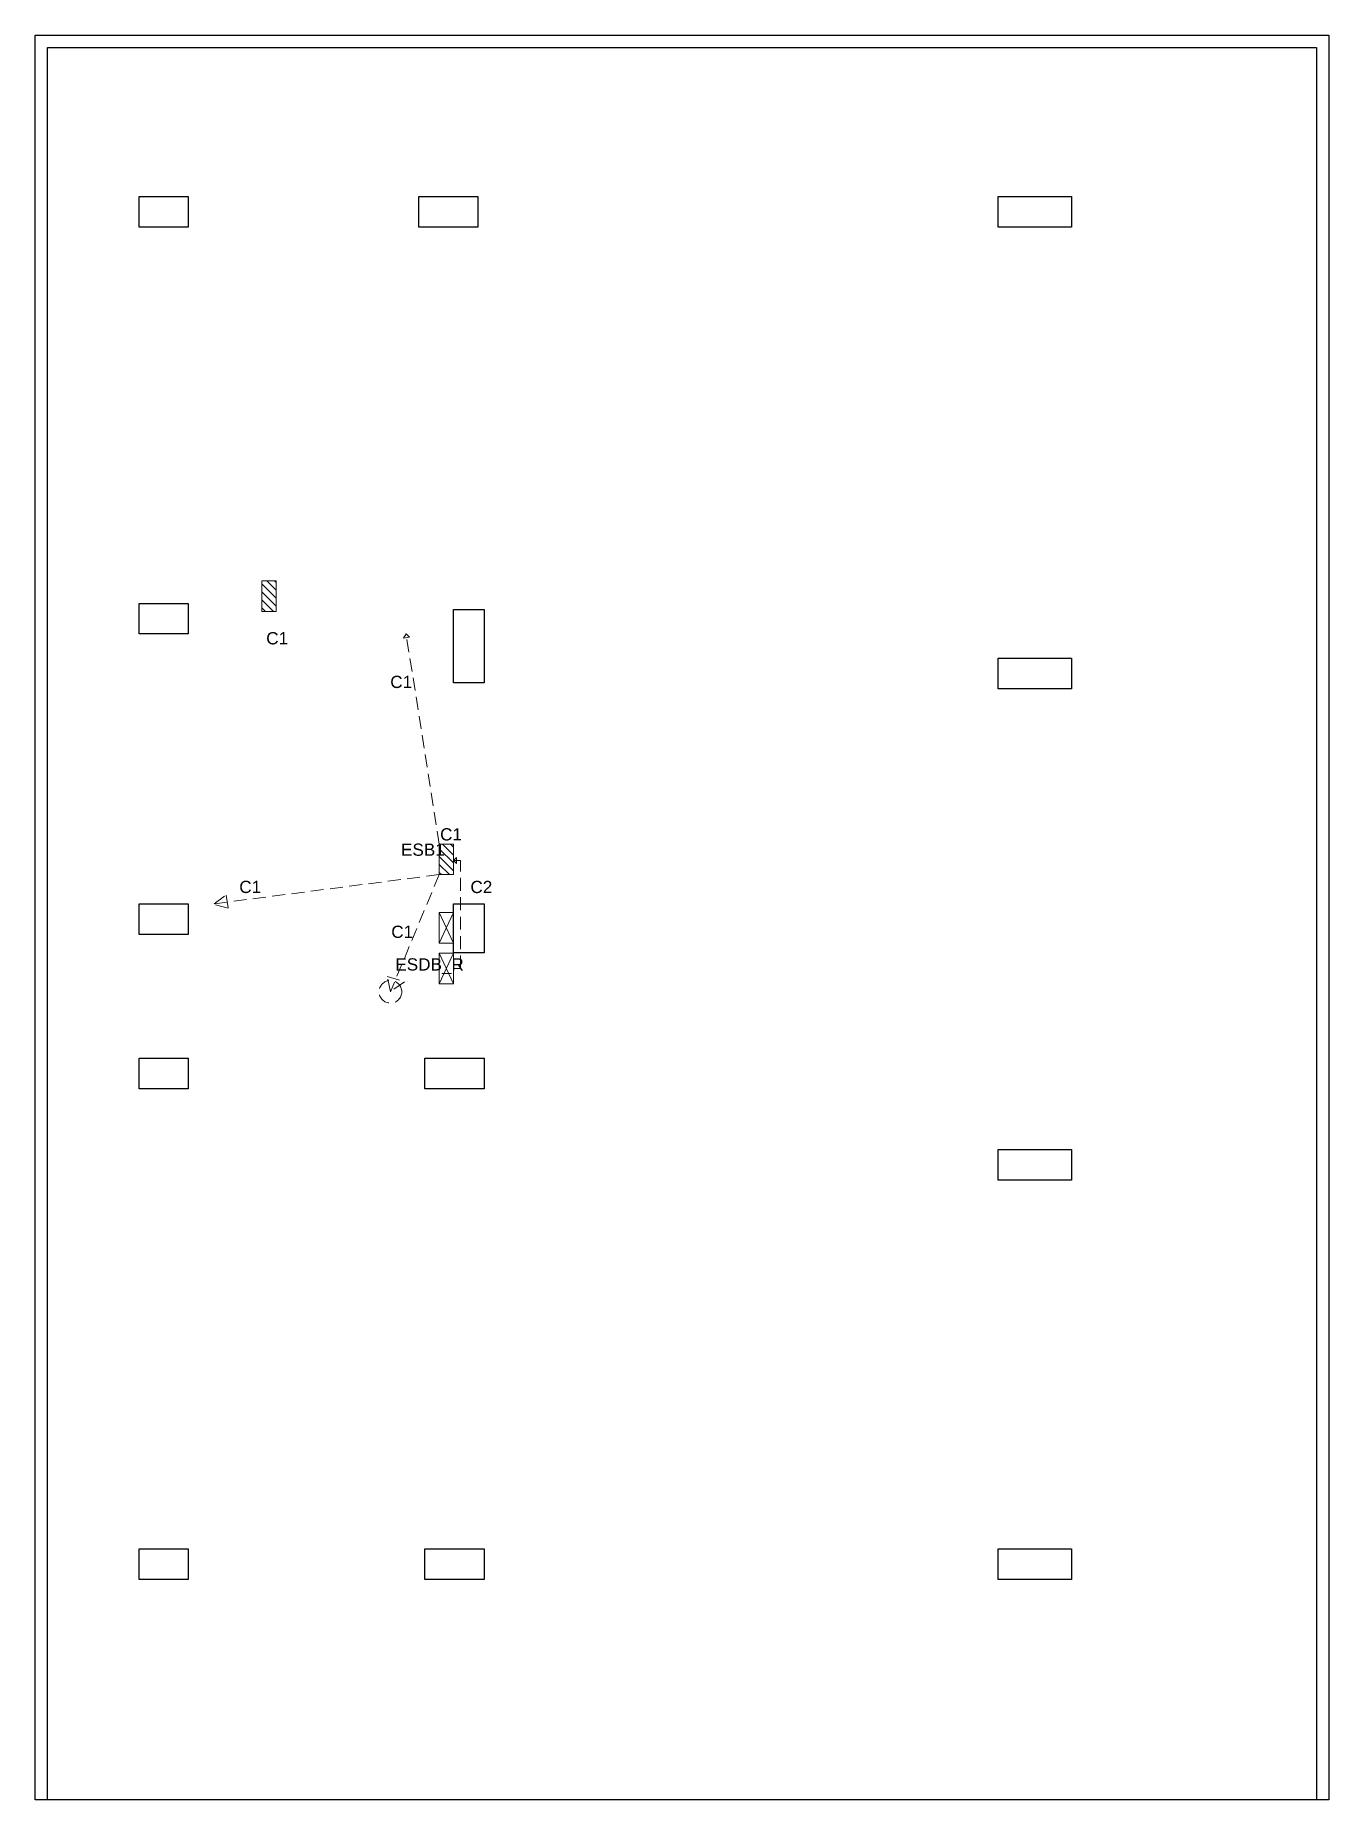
# Model space of a CAD drawing. Header units: inches. Extents: x 1065 to 1774, y 386 to 6100.
# Drawn here: x 1140 to 1774, y 5235 to 6100 of the extents above; entities that cross this region are included whole.
import ezdxf

# ---------------------------------------------------------------- set-up
doc = ezdxf.new("R2010")
doc.units = ezdxf.units.IN
doc.header["$MEASUREMENT"] = 0
doc.linetypes.add('DASHED2', pattern=[9.525, 6.35, -3.175])
for name, color, linetype, lineweight in [('1.Boundary & Pillar', 10, 'Continuous', 30), ('5.Switchboards', 210, 'Continuous', 9), ('5.Switchboards - Labels', 210, 'Continuous', 9), ('7.(Hidden) Board to Board - Labels', 6, 'DASHED2', 20), ('7.(Hidden) Board to Fixtures', 1, 'DASHED2', 20), ('8.(Hidden) Emergency Connections', 10, 'DASHED2', 20)]:
    doc.layers.add(name, color=color, linetype=linetype, lineweight=lineweight)
doc.layers.get('8.(Hidden) Emergency Connections').off()
doc.styles.add('Text 1', font='arial.ttf', dxfattribs={"height": 6})

msp = doc.modelspace()

# ---------------------------------------------------------------- texts
at = {"layer": '5.Switchboards - Labels', "char_height": 6, "attachment_point": 1, "style": 'Text 1'}
for s, insert in [('E{\\fArial Baltic|b0|i0|c186|p34;SB1}', (1319.28151, 5703.75288)), ('E{\\fArial Baltic|b0|i0|c186|p34;SDB}_R', (1316.50272, 5647.5))]:
    msp.add_mtext_dynamic_manual_height_columns(s, width=17.5, gutter_width=60, heights=[0], dxfattribs=dict(at, insert=insert))
at = {"layer": '7.(Hidden) Board to Board - Labels', "char_height": 6, "attachment_point": 1, "style": 'Text 1'}
for s, insert in [('C1', (1253.20827, 5807.39043)), ('C1', (1338.43889, 5711.26261)), ('{\\fArial Baltic|b0|i0|c186|p34;C}2', (1353.3016, 5685.46635))]:
    msp.add_mtext(s, dxfattribs=dict(at, insert=insert))
at = {"layer": '7.(Hidden) Board to Fixtures', "char_height": 6, "attachment_point": 1, "style": 'Text 1'}
for insert in [(1314, 5786), (1240, 5685.5), (1314.5, 5663.5)]:
    msp.add_mtext_dynamic_manual_height_columns('{\\fArial Baltic|b0|i0|c186|p34;C1}', width=10, gutter_width=60, heights=[0], dxfattribs=dict(at, insert=insert))

# ---------------------------------------------------------------- blocks, each defined once
blk = doc.blocks.new('col')
at = {"layer": '1.Boundary & Pillar', "linetype": 'Continuous'}
for points in [[(-433, 678), (-433, 663), (-457, 663), (-457, 678)], [(-291, 678), (-291, 663), (-320, 663), (-320, 678)], [(0, 678), (0, 663), (-36, 663), (-36, 678)], [(-433, 478.5), (-433, 463.5), (-457, 463.5), (-457, 478.5)], [(-303, 475.5), (-288, 475.5), (-288, 439.6), (-303, 439.6)], [(0, 451.6), (0, 436.6), (-36, 436.6), (-36, 451.6)], [(-433, 331.19), (-433, 316.19), (-457, 316.19), (-457, 331.19)], [(-288, 307.19), (-303, 307.19), (-303, 331.19), (-288, 331.19)], [(-433, 255.5), (-433, 240.5), (-457, 240.5), (-457, 255.5)], [(-288, 255.5), (-288, 240.5), (-317, 240.5), (-317, 255.5)], [(0, 210.75), (0, 195.75), (-36, 195.75), (-36, 210.75)], [(-433, 15), (-433, 0), (-457, 0), (-457, 15)], [(-288, 15), (-288, 0), (-317, 0), (-317, 15)], [(0, 15), (0, 0), (-36, 0), (-36, 15)]]:
    blk.add_lwpolyline(points, close=True, dxfattribs=at)
blk = doc.blocks.new('Switchboard')
at = {"layer": '5.Switchboards'}
h = blk.add_hatch(dxfattribs=at)
h.set_pattern_fill('ANSI31', color=256, scale=22)
h.paths.add_polyline_path([(2518, 710), (2518, 717), (2503, 717), (2503, 710)])
blk.add_lwpolyline([(2503, 717), (2518, 717), (2518, 710), (2503, 710)], close=True, dxfattribs=at)
blk = doc.blocks.new('Floor Distribution Board')
at = {"layer": '5.Switchboards'}
for p, q in [((2293.99, 768.51), (2300.99, 753.51)), ((2293.99, 753.51), (2300.99, 768.51))]:
    blk.add_line(p, q, dxfattribs=at)
blk.add_lwpolyline([(2300.99, 768.51), (2300.99, 753.51), (2293.99, 753.51), (2293.99, 768.51)], close=True, dxfattribs=at)

# ---------------------------------------------------------------- linework, layer by layer
at = {"layer": '1.Boundary & Pillar', "linetype": 'Continuous'}
msp.add_line((1774, 5235), (1140.00272, 5235), dxfattribs=at)
msp.add_lwpolyline([(1140.00272, 5235), (1140.00272, 6100), (1774, 6100), (1774, 5235)], dxfattribs=at)
msp.add_lwpolyline([(1146.00272, 6094), (1768, 6094), (1768, 5235), (1146.00272, 5235)], close=True, dxfattribs=at)
at = {"layer": '7.(Hidden) Board to Board - Labels'}
for p, q in [((1345.00817, 5695.5), (1346.50408, 5696.99592)), ((1348.5, 5695.5), (1345.00817, 5695.5)), ((1346.50408, 5694), (1345.00817, 5695.5)), ((1346.50408, 5696.99592), (1346.50408, 5694)), ((1348.5, 5642.5), (1348.5, 5695.5)), ((1345, 5642.5), (1348.5, 5642.5))]:
    msp.add_line(p, q, dxfattribs=at)
at = {"layer": '7.(Hidden) Board to Fixtures'}
for p, q in [((1321.77132, 5806.50546), (1320.5, 5804.5)), ((1320.5, 5804.5), (1323.5, 5805)), ((1338, 5703.5), (1321.77132, 5806.50546)), ((1323.5, 5805), (1321.77132, 5806.50546)), ((1338.00817, 5688.5), (1227.64079, 5674.19306)), ((1338.00817, 5688.5), (1314.06479, 5631.08873)), ((1227.64079, 5674.19306), (1233.5, 5678.5)), ((1233.5, 5678.5), (1234.5, 5672)), ((1234.5, 5672), (1227.5, 5674)), ((1314.06479, 5631.08873), (1312.5, 5638.5)), ((1312.5, 5638.5), (1321, 5636)), ((1321, 5636), (1314.06479, 5631.08873)), ((1314.06479, 5631.08873), (1314.06479, 5631.08873))]:
    msp.add_line(p, q, dxfattribs=at)
msp.add_circle((1314.06479, 5631.08873), 5.55344, dxfattribs=at)

# ---------------------------------------------------------------- block references
at = {"layer": '1.Boundary & Pillar', "linetype": 'Continuous'}
msp.add_blockref('col', (1648, 5343.00174), dxfattribs=at)
at = {"layer": '5.Switchboards', "rotation": 270}
for p in [(541.00817, 8335.5), (628.00817, 8206.5)]:
    msp.add_blockref('Switchboard', p, dxfattribs=at)
at = {"layer": '8.(Hidden) Emergency Connections'}
for name, p, rotation in [('Switchboard', (628.00817, 8206.5), 270), ('Floor Distribution Board', (3638.99456, 6423.50545), 179.9999999999965), ('Floor Distribution Board', (3638.99456, 6403.50545), 179.9999999999965)]:
    msp.add_blockref(name, p, dxfattribs=dict(at, rotation=rotation))

msp.set_redraw_order([(e.dxf.handle, doc.entitydb.next_handle()) for e in msp.query("TEXT MTEXT ATTDEF DIMENSION ARC_DIMENSION")])  # texts and dimensions are drawn at this point

doc.saveas('drawing.dxf')
